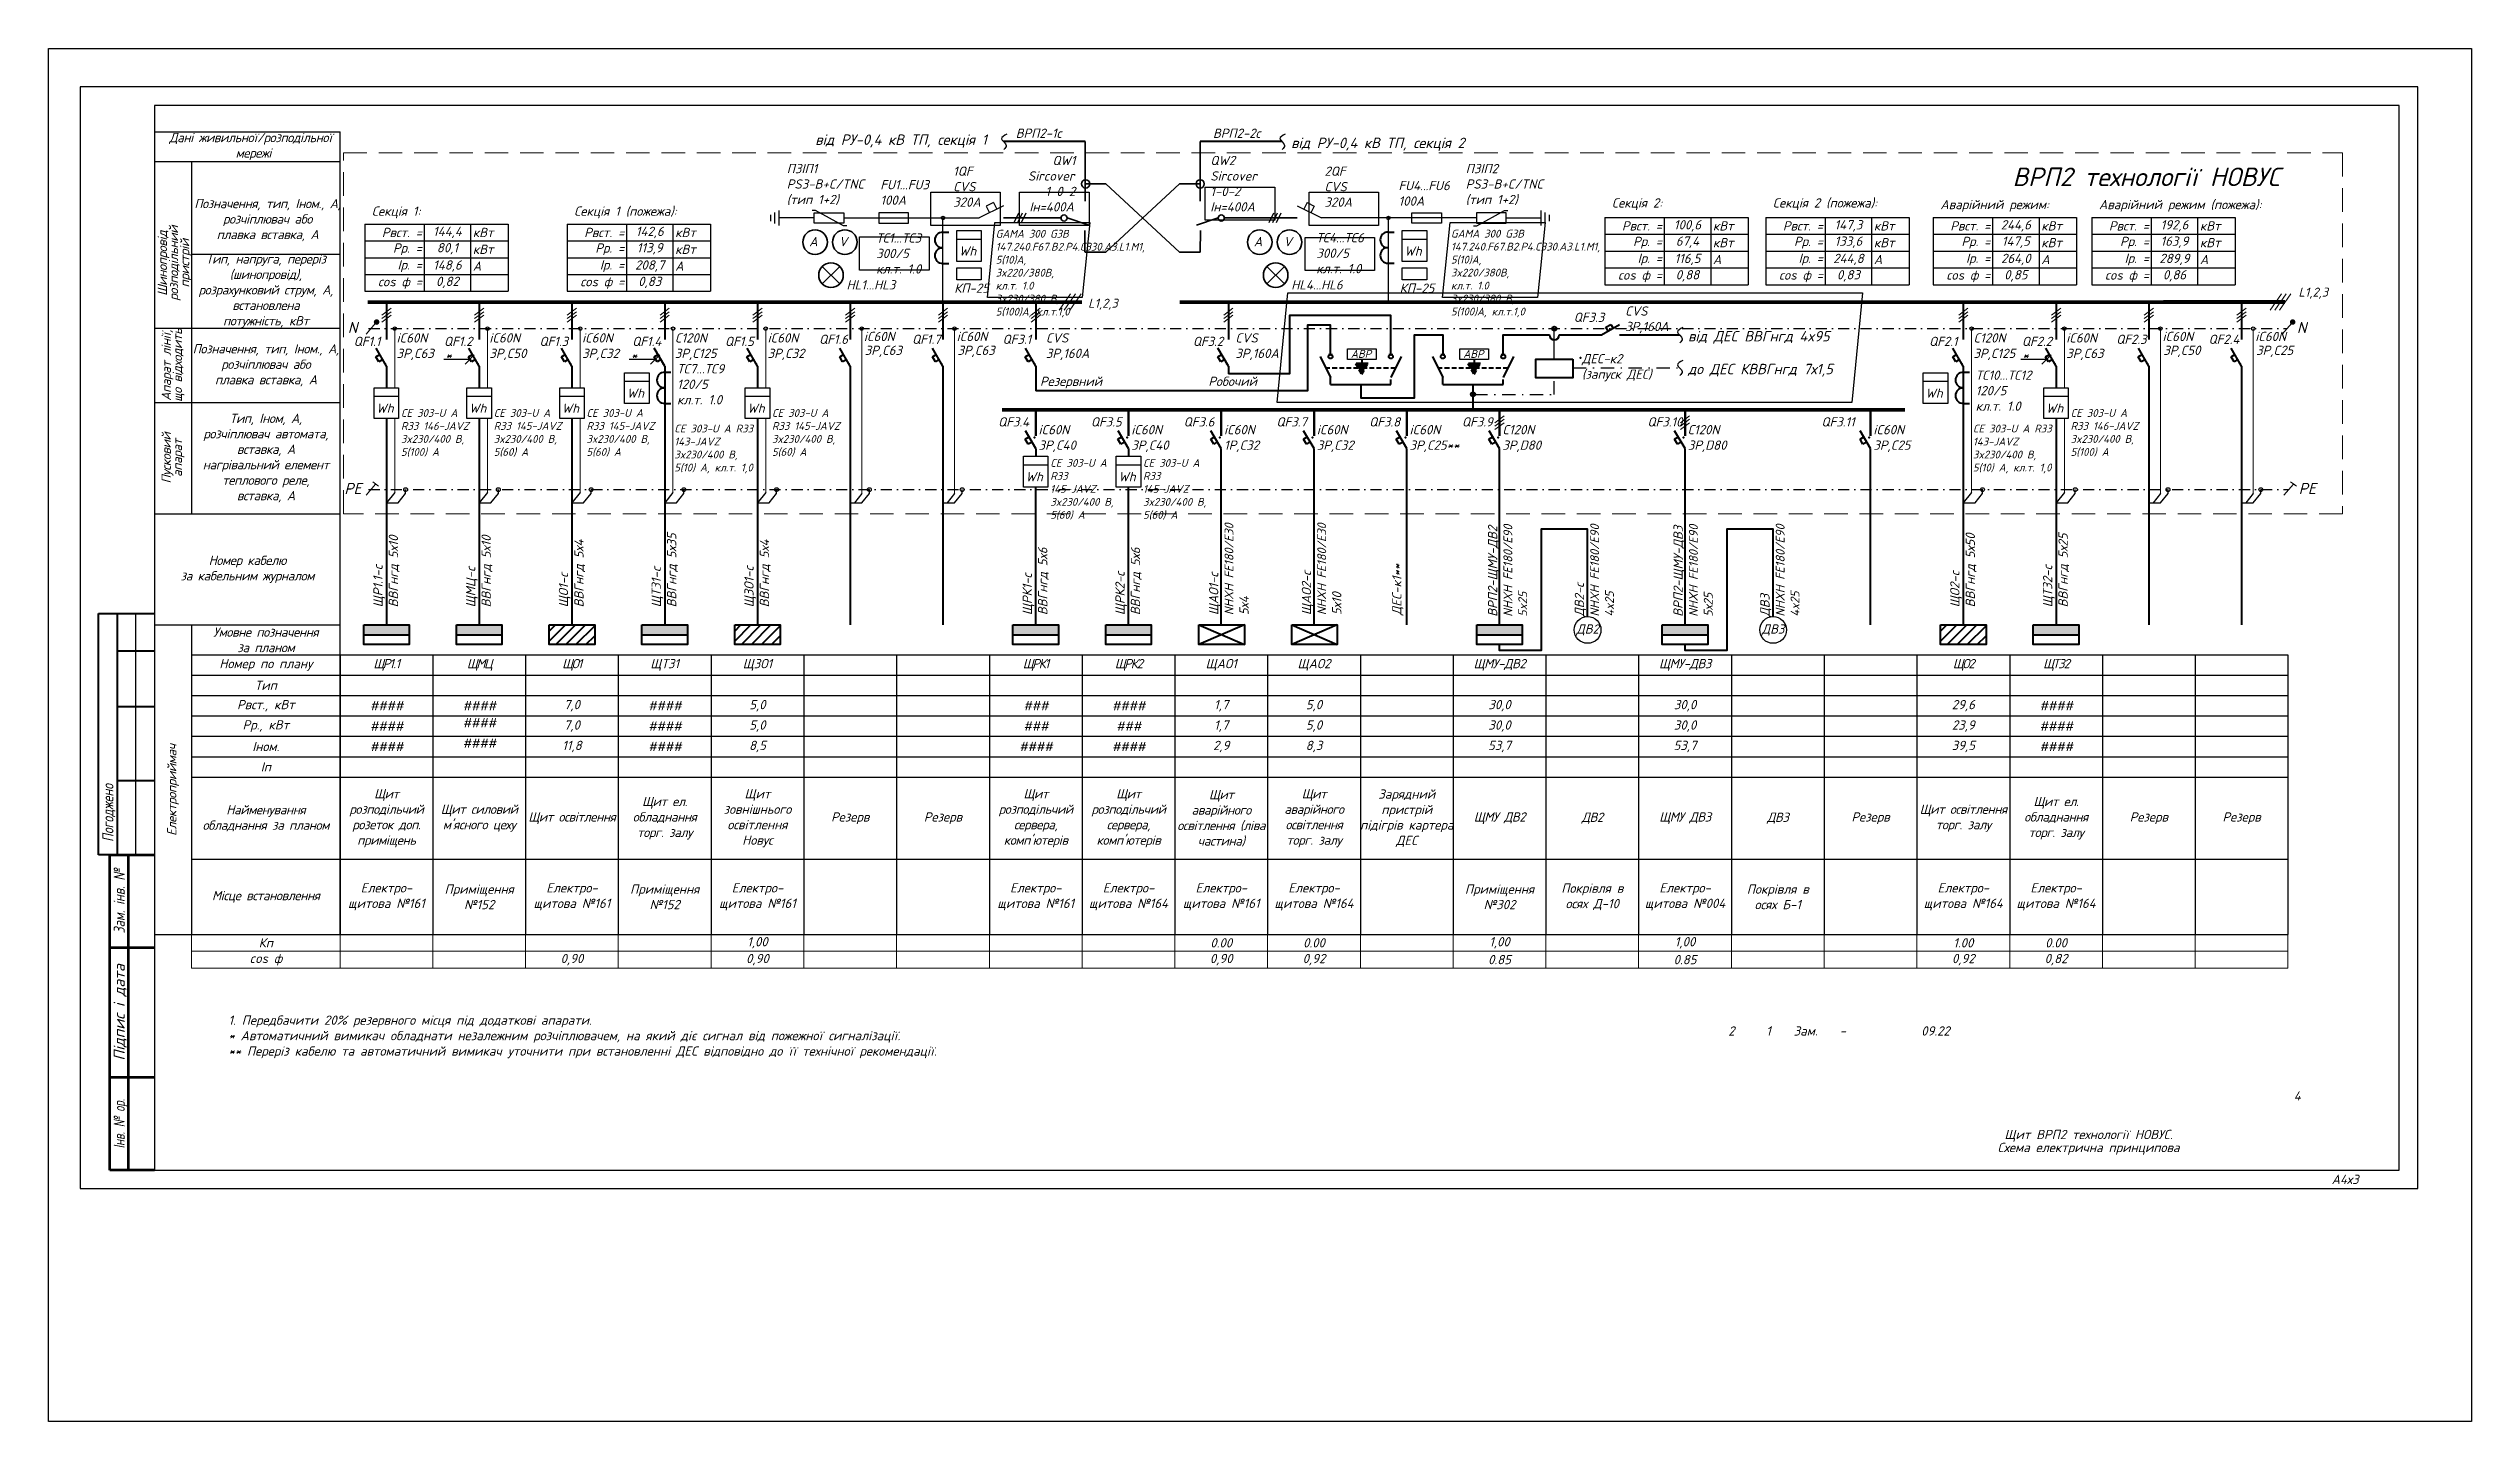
# Model space of a CAD drawing. Header units: millimetres. Extents: x -122434 to 1506205, y -201405 to 386015.
# Drawn here: x 444 to 65749, y 194423 to 231436 of the extents above; entities that cross this region are included whole.
import ezdxf
from ezdxf.enums import TextEntityAlignment as Align

# ---------------------------------------------------------------- set-up
doc = ezdxf.new("R2010")
doc.units = ezdxf.units.MM
for name, pattern in [('DASHDOT', [25, 12, -6, 1, -6]), ('DASHDOTX2', [2, 1, -0.5, 0, -0.5]), ('DASHED', [9.525, 6.35, -3.175])]:
    doc.linetypes.add(name, pattern=pattern)
doc.layers.get('Defpoints').update_dxf_attribs({"color": 4})
for name, color, linetype in [('Cхема', 7, 'Continuous'), ('E_Зміни', 7, 'Continuous'), ('SO', 7, 'Continuous'), ('Схема', 7, 'Continuous')]:
    doc.layers.add(name, color=color, linetype=linetype)
doc.layers.add('Маркування електро ліній', color=7, linetype='Continuous', lineweight=18)
doc.layers.add('Рамка внешняя', color=4, linetype='Continuous', lineweight=30, plot=False)
doc.styles.add('GOST 2.304', font='isocpeui.ttf')
doc.styles.add('ICO', font='isocpeui.ttf')
doc.styles.get("Standard").update_dxf_attribs({"font": 'arial.ttf'})
doc.styles.add('ГОСТ 2.304', font='isocpeui.ttf')
doc.styles.add('СГЕНЕРИР_СТИЛЬ_7', font='isocpeui.ttf')
doc.dimstyles.new('М150', dxfattribs={"dimscale": 1, "dimtxt": 2.5, "dimasz": 2.5, "dimexe": 0, "dimexo": 2.5, "dimgap": 1, "dimtad": 1, "dimlfac": 150, "dimtxsty": 'Standard', "dimblk": 'OBLIQUE', "dimcen": 2.5, "dimadec": 0, "dimazin": 0, "dimtfac": 1, "dimtmove": 0, "dimatfit": 3, "dimldrblk": 'OBLIQUE', "dimfxl": 1, "dimarcsym": 0})

msp = doc.modelspace()

# ---------------------------------------------------------------- texts
at = {"color": 0, "lineweight": 40}
for s, height, style, p in [('ВРП2-1с', 250, 'GOST 2.304', (26513, 229026)), ('ВРП2-2с', 250, 'GOST 2.304', (31829, 229026)), ('від РУ-0,4 кВ ТП, секція 1', 281.25, 'ГОСТ 2.304', (21109, 228837)), ('від РУ-0,4 кВ ТП, секція 2', 281.25, 'ГОСТ 2.304', (33935, 228750)), ('ВРП2 технології НОВУС', 500, 'GOST 2.304', (53378, 227725, 0)), ('від ДЕС ВВГнгд 4x95 ', 281.25, 'ГОСТ 2.304', (44632, 223538)), ('до ДЕС КВВГнгд 7х1,5 ', 281.25, 'ГОСТ 2.304', (44632, 222654))]:
    msp.add_text(s, height=height, dxfattribs=dict(at, style=style)).set_placement(p)
at = {"color": 7, "lineweight": 40, "style": 'ГОСТ 2.304'}
for s, p in [('А', (20946, 226105, 0)), ('V', (21748, 226105, 0)), ('Wh', (24984, 225851)), ('А', (32931, 226105, 0)), ('V', (33733, 226105, 0)), ('Wh', (36989, 225851)), ('HL1...HL3', (21954, 224940, 0)), ('HL4...HL6', (33939, 224940, 0))]:
    msp.add_text(s, height=250, dxfattribs=at).set_placement(p)
at = {"lineweight": 9, "style": 'ICO'}
for s, height, p in [('L1,2,3', 243.1, (28464, 224448)), ('L1,2,3', 243.1, (61084, 224746)), ('N', 300, (61043, 223764)), ('PE', 300, (61092, 219426))]:
    msp.add_text(s, height=height, dxfattribs=at).set_placement(p)
at = {"color": 0, "lineweight": 9, "style": 'ICO'}
for s, p in [('N', (8512, 223764)), ('PE', (8419, 219426))]:
    msp.add_text(s, height=300, dxfattribs=at).set_placement(p)
at = {"lineweight": 40}
for s, style, p in [('QF3.3', 'GOST 2.304', (41551, 224065, 0)), ('QF1.1', 'GOST 2.304', (8670, 223415)), ('QF1.2', 'GOST 2.304', (11103, 223415)), ('QF1.3', 'GOST 2.304', (13676, 223415)), ('QF1.4', 'GOST 2.304', (16176, 223415)), ('QF1.5', 'GOST 2.304', (18676, 223415)), ('QF3.1', 'GOST 2.304', (26158, 223472)), ('QF3.2', 'GOST 2.304', (31286, 223415)), ('QF2.1', 'GOST 2.304', (51129, 223415)), ('QF2.2', 'GOST 2.304', (53629, 223415)), ('*', 'GOST 2.304', (11142, 223042, 0)), ('*', 'GOST 2.304', (16142, 223042, 0)), ('*', 'GOST 2.304', (53642, 223042, 0)), ('Wh', 'ГОСТ 2.304', (16031, 222020)), ('Wh', 'ГОСТ 2.304', (51031, 222020)), ('Wh', 'ГОСТ 2.304', (9280, 221614)), ('Wh', 'ГОСТ 2.304', (11780, 221614)), ('Wh', 'ГОСТ 2.304', (14280, 221614)), ('Wh', 'ГОСТ 2.304', (19280, 221614)), ('QF3.4', 'GOST 2.304', (26038, 221245)), ('QF3.5', 'GOST 2.304', (28538, 221245)), ('QF3.6', 'GOST 2.304', (31038, 221245)), ('QF3.7', 'GOST 2.304', (33538, 221245)), ('QF3.8', 'GOST 2.304', (36038, 221245)), ('QF3.9', 'GOST 2.304', (38538, 221245)), ('QF3.10', 'GOST 2.304', (43538, 221245)), ('QF3.11', 'GOST 2.304', (48228, 221245)), ('Wh', 'ГОСТ 2.304', (54280, 221614)), ('Wh', 'ГОСТ 2.304', (26780, 219768)), ('Wh', 'ГОСТ 2.304', (29280, 219768))]:
    msp.add_text(s, height=250, dxfattribs=dict(at, style=style)).set_placement(p)
at = {"color": 7, "linetype": 'Continuous', "char_height": 250, "style": 'ГОСТ 2.304'}
for s, insert, width, attachment_point in [('{\\T0.95;Дані живильної/розподільної\\P мережі}', (5892, 228792), 5000, 5), ('{\\C256;ПЗІП1\\PPS3-B+C/TNC\\P(тип 1+2)}', (20341, 227769), 4000, 4), ('{\\C256;1QF\\PCVS\\P320А}', (24825, 227711), 4000, 4), ('\\pxi7.2836;{\\C256;QW1\\P\\pi4.6392;Sircover\\P\\pi6.5216;1-0-2\\P\\pi4.7968;Iн=400А}', (25681, 227791, 0), 2434.76, 4), ('{\\C256;QW2\\PSircover\\P1-0-2\\PIн=400А}', (31757, 227791, 0), 1827.7, 4), ('{\\C256;2QF\\PCVS\\P320А}', (34833, 227711), 4000, 4), ('{\\C256;ПЗІП2\\PPS3-B+C/TNC\\P(тип 1+2)}', (38640, 227769), 4000, 4), ('{\\T0.95;Позначення, тип, Iном., А, розчіплювач або \\Pплавка вставка, А}', (6347, 226810), 4089.88, 5), ('{\\C256;FU1...FU3\\P100А }', (22864, 227555), 1387.26, 4), ('{\\C256;FU4...FU6\\P100А }', (36829, 227531), 1387.26, 4), ('{\\T0.95;Тип, напруга, переріз (шинопровід), розрахунковий струм, А, встановлена \\Pпотужність, кВт}', (6302, 224895), 4000, 5), ('{\\T0.95;Позначення, тип, Iном., А, розчіплювач або \\Pплавка вставка, А}', (6302, 222895), 4000, 5), ('{\\T0.95;Тип, Iном, А,\\Pрозчіплювач автомата,\\Pвставка, А\\Pнагрівальний елемент теплового реле,\\Pвставка, А}', (6302, 220395), 4000, 5), ('{\\T0.95;Номер кабелю \\Pза кабельним журналом}', (5802, 217395), 5000, 5), ('{\\T0.95;Умовне позначення \\Pза планом}', (6302, 215495), 4000, 5)]:
    msp.add_mtext(s, dxfattribs=dict(at, insert=insert, width=width, attachment_point=attachment_point))
at = {"ltscale": 100, "attachment_point": 1}
for s, width, insert, char_height, style in [('Секція 2:', 4941.25, (42582, 227398), 250, 'ГОСТ 2.304'), ('Секція 2 (пожежа):', 4941.25, (46920, 227398), 250, 'ГОСТ 2.304'), ('Аварійний режим:', 4941.25, (51433, 227354), 250, 'ГОСТ 2.304'), ('Аварійний режим (пожежа):', 4941.25, (55707, 227354), 250, 'ГОСТ 2.304'), ('Секція 1:', 4941.25, (9160, 227176), 250, 'ГОСТ 2.304'), ('Секція 1 (пожежа):', 4941.25, (14613, 227176), 250, 'ГОСТ 2.304'), ('ТС1...ТС3\\P300/5 \\Pкл.т. 1.0', 1652.14, (22752, 226452), 250, 'ГОСТ 2.304'), ('{\\C7;GAMA 300 G3B 147.240.F67.B2.P4.C330.A3.L1.M1, 5(10)А, 3x220/380В, кл.т. 1.0\\P3x230/380 В, 5(100)А, кл.т.1,0}', 2227.75, (25973, 226547, 0), 210, 'GOST 2.304'), ('ТС4...ТС6\\P300/5 \\Pкл.т. 1.0', 1652.14, (34614, 226459), 250, 'ГОСТ 2.304'), ('{\\C7;GAMA 300 G3B 147.240.F67.B2.P4.C330.A3.L1.M1, 5(10)А, 3x220/380В, кл.т. 1.0\\P3x230/380 В, 5(100)А, кл.т.1,0}', 2227.75, (38243, 226549, 0), 210, 'GOST 2.304'), ('КП-25', 1652.14, (24855, 225100), 250, 'ГОСТ 2.304'), ('КП-25', 1652.14, (36860, 225100), 250, 'ГОСТ 2.304'), ('ТС7...ТС9\\P120/5 \\Pкл.т. 1.0', 1652.14, (17385, 222926, 0), 250, 'ГОСТ 2.304'), ('ТС10...ТС12\\P120/5 \\Pкл.т. 1.0', 1652.14, (52385, 222754, 0), 250, 'ГОСТ 2.304'), ('{\\C7;CE 303-U A R33 146-JAVZ\\P3x230/400 В, 5(100) А}', 1925.02, (9944, 221715, 0), 210, 'GOST 2.304'), ('{\\C7;CE 303-U A R33 145-JAVZ\\P3x230/400 В, 5(60) А}', 1925.02, (12444, 221715, 0), 210, 'GOST 2.304'), ('{\\C7;CE 303-U A R33 145-JAVZ\\P3x230/400 В, 5(60) А}', 1925.02, (14944, 221715, 0), 210, 'GOST 2.304'), ('{\\C7;CE 303-U A R33 145-JAVZ\\P3x230/400 В, 5(60) А}', 1925.02, (19944, 221715, 0), 210, 'GOST 2.304'), ('{\\C7;CE 303-U A R33 146-JAVZ\\P3x230/400 В, 5(100) А}', 1925.02, (54944, 221715, 0), 210, 'GOST 2.304'), ('{\\C7;CE 303-U A R33 143-JAVZ\\P3x230/400 В, 5(10) А, кл.т. 1,0}', 2227.75, (17311, 221294), 210, 'GOST 2.304'), ('{\\C7;CE 303-U A R33 143-JAVZ\\P3x230/400 В, 5(10) А, кл.т. 1,0}', 2227.75, (52311, 221294), 210, 'GOST 2.304'), ('{\\C7;CE 303-U A R33 145-JAVZ\\P3x230/400 В, 5(60) А}', 1787.23, (27444, 220368, 0), 210, 'GOST 2.304'), ('{\\C7;CE 303-U A R33 145-JAVZ\\P3x230/400 В, 5(60) А}', 1787.23, (29944, 220368, 0), 210, 'GOST 2.304')]:
    msp.add_mtext_dynamic_manual_height_columns(s, width=width, gutter_width=1250, heights=[0], dxfattribs=dict(at, insert=insert, char_height=char_height, style=style))
at = {"color": 7, "linetype": 'Continuous', "char_height": 250, "attachment_point": 5, "rotation": 90, "line_spacing_factor": 0.72, "style": 'ГОСТ 2.304'}
for s, insert, width in [('{\\T0.95;Шинопровід\\Pрозподільний \\Pпристрій}', (3847, 225645), 3500), ('{\\T0.95;Апарат лінії, що відходить}', (3802, 222895), 2000), ('{\\T0.95;Пусковий \\Pапарат}', (3802, 220395), 3000), ('{\\T0.95;Електроприймач}', (3802, 211445), 8900)]:
    msp.add_mtext(s, dxfattribs=dict(at, insert=insert, width=width))
at = {"lineweight": 15, "char_height": 250, "attachment_point": 1, "style": 'ГОСТ 2.304'}
for s, insert, width in [('{\\C7;CVS\\P3P,160A}', (42937, 224483, 0), 1265.99), ('{\\C7;iC60N\\P3P,C63}', (9826, 223759, 0), 1265.99), ('{\\C7;iC60N\\P3P,C50}', (12326, 223759, 0), 1265.99), ('{\\C7;iC60N\\P3P,C32}', (14826, 223759, 0), 1265.99), ('{\\C7;C120N\\P3P,C125}', (17326, 223759, 0), 1265.99), ('{\\C7;iC60N\\P3P,C32}', (19826, 223759, 0), 1265.99), ('{\\C7;CVS\\P3P,160A}', (27326, 223759, 0), 1265.99), ('{\\C7;CVS\\P3P,160A}', (32433, 223759, 0), 1265.99), ('{\\C7;C120N\\P3P,C125}', (52326, 223759, 0), 1265.99), ('{\\C7;iC60N\\P3P,C63}', (54826, 223759, 0), 1265.99), ('{\\C7;Резервний}', (27167, 222589), 1265.99), ('{\\C7;Робочий}', (31704, 222589), 1819.58), ('{\\C7;iC60N\\P3P,C40}', (27128, 221285, 0), 1265.99), ('{\\C7;iC60N\\P3P,C40}', (29628, 221285, 0), 1265.99), ('{\\C7;iC60N\\P1P,C32}', (32128, 221285, 0), 1265.99), ('{\\C7;iC60N\\P3P,C32}', (34628, 221285, 0), 1265.99), ('{\\C7;iC60N\\P3P,C25**}', (37128, 221285, 0), 1265.99), ('{\\C256;C120N\\P3P,D80}', (39628, 221285, 0), 1265.99), ('{\\C256;С120N\\P3P,D80}', (44628, 221285, 0), 1265.99), ('{\\C7;iC60N\\P3P,C25}', (49628, 221285, 0), 1265.99), ('{\\C7;1. Передбачити 20% резервного місця під додаткові апарати.\\P* }Автоматичний вимикач обладнати незалежним розчіплювачем, на який діє сигнал від пожежної сигналізації.\\P** Переріз кабелю та автоматичний вимикач уточнити при встановленні ДЕС відповідно до її технічної рекомендації.', (5294, 205368, 0), 20162.05)]:
    msp.add_mtext(s, dxfattribs=dict(at, insert=insert, width=width))
at = {"linetype": 'Continuous', "insert": (41773, 222830), "char_height": 250, "width": 4000, "attachment_point": 4, "style": 'ГОСТ 2.304'}
msp.add_mtext('\\pxt12;ДЕС-к2\\P(запуск ДЕС)', dxfattribs=at)
at = {"linetype": 'Continuous', "char_height": 250, "width": 4000, "attachment_point": 4, "rotation": 90, "style": 'ГОСТ 2.304'}
for s, insert in [('{\\C256;ЩР1.1-c\\P\\pt3000;ВВГнгд 5х10}', (9552, 216370)), ('ЩМЦ-c\\P\\pt3000;ВВГнгд 5х10', (12052, 216370)), ('ЩО1-c\\P\\pt3000;ВВГнгд 5х4', (14552, 216370)), ('ЩТЗ1-c\\P\\pt3000;ВВГнгд 5х35', (17052, 216370)), ('ЩЗО1-c\\P\\pt3000;ВВГнгд 5х4', (19552, 216370)), ('ЩАО1-с\\P{\\H0.95833x;NHXH FE180/E30\\P\\pt3000;\\H1.0435x;5х4}', (32257, 216160)), ('ЩАО2-с\\P{\\H0.95833x;NHXH FE180/E30\\P\\pxt12;\\H1.0435x;5х10}', (34757, 216160)), ('ЩО2-c\\P\\pxt12;ВВГнгд 5х50', (52052, 216370)), ('ЩТЗ2-c\\P\\pxt12;ВВГнгд 5х25', (54552, 216370)), ('{\\C256;ЩРК1-с\\P\\pt3000;ВВГнгд 5х6}', (27052, 216160)), ('{\\C256;ЩРК2-с\\P\\pt3000;ВВГнгд 5х6}', (29552, 216160)), ('\\pxt12;ДЕС-к1**', (36810, 216160))]:
    msp.add_mtext(s, dxfattribs=dict(at, insert=insert))
at = {"color": 7, "linetype": 'Continuous', "char_height": 250, "width": 4000, "attachment_point": 4, "rotation": 90, "style": 'ГОСТ 2.304'}
for s, insert in [('{\\C256;ВРП2-ЩМУ-ДВ2\\P\\H0.95833x;NHXH FE180/E90\\P5x25}', (39769, 216116)), ('{\\C256;ДВ2-с\\P\\H0.95833x;NHXH FE180/E90\\P4x25}', (42108, 216121)), ('{\\C256;ВРП2-ЩМУ-ДВ3\\P\\H0.95833x;NHXH FE180/E90\\P5х25}', (44769, 216116)), ('{\\C256;ДВ3 \\P\\H0.95833x;NHXH FE180/E90\\P4x25}', (47108, 216121))]:
    msp.add_mtext(s, dxfattribs=dict(at, insert=insert))
at = {"linetype": 'Continuous', "lineweight": 25, "char_height": 250, "attachment_point": 5, "line_spacing_factor": 0.84, "style": 'GOST 2.304'}
for s, insert, width in [('{\\C7;ДВ2}', (41926, 215761), 1500), ('{\\C7;ДВ3}', (46926, 215761), 1500), ('{\\C7;4}', (61052, 203202), 1500), ('\\pi250;Щит ВРП2 технології НОВУС. \\PСхема електрична принципова', (55302, 201952), 7000)]:
    msp.add_mtext(s, dxfattribs=dict(at, insert=insert, width=width))
at = {"layer": 'E_Зміни', "linetype": 'Continuous', "lineweight": 25, "char_height": 250, "width": 1000, "attachment_point": 5, "line_spacing_factor": 0.84, "style": 'GOST 2.304'}
for s, insert in [('{\\C7;2}', (45802, 204952)), ('{\\C7;1}', (46802, 204952)), ('{\\C7;Зам.}', (47802, 204952)), ('{\\C7;09.22}', (51302, 204952)), ('{\\C7;-}', (48802, 204952))]:
    msp.add_mtext(s, dxfattribs=dict(at, insert=insert))
at = {"layer": 'Схема', "linetype": 'DASHED', "lineweight": 40, "ltscale": 20, "style": 'ГОСТ 2.304'}
for p in [(35546, 223095), (38573, 223095)]:
    msp.add_text('АВР', height=213.8, dxfattribs=at).set_placement(p)

# ---------------------------------------------------------------- blocks, each defined once
blk = doc.blocks.new('*T222')
at = {"color": 0, "lineweight": -2, "transparency": 16777216}
for p, q in [((0, 0), (4000, 0)), ((0, 0), (0, -7540)), ((4000, 0), (4000, -7540)), ((6500, 0), (6500, -7540)), ((9000, 0), (9000, -7540)), ((11500, 0), (11500, -7540)), ((14000, 0), (14000, -3300)), ((16500, 0), (16500, -3300)), ((19000, 0), (19000, -7540)), ((21500, 0), (21500, -7540)), ((34000, 0), (34000, -5515)), ((36500, 0), (36500, -2200)), ((39000, 0), (39000, -1100)), ((41500, 0), (41500, -2200)), ((44000, 0), (44000, -1100)), ((46500, 0), (46500, -7540)), ((51500, 0), (51500, -3300)), ((54000, 0), (54000, -7540)), ((56500, 0), (56500, -7540)), ((0, -550), (56500, -550)), ((24000, -550), (24000, -3300)), ((26500, -550), (26500, -3300)), ((29000, -550), (29000, -7540)), ((31500, -550), (31500, -7540)), ((49000, -550), (49000, -3300)), ((0, -1100), (14000, -1100)), ((16500, -1100), (19000, -1100)), ((21500, -1100), (56500, -1100)), ((0, -1650), (56500, -1650)), ((39000, -1650), (39000, -7540)), ((44000, -1650), (44000, -3300)), ((0, -2200), (34000, -2200)), ((36500, -2200), (39000, -2200)), ((41500, -2200), (56500, -2200)), ((0, -2750), (56500, -2750)), ((36500, -2750), (36500, -7540)), ((41500, -2750), (41500, -7540)), ((0, -3300), (14000, -3300)), ((16500, -3300), (56500, -3300)), ((0, -5515), (11500, -5515)), ((14000, -5515), (24000, -5515)), ((14000, -5515), (14000, -7540)), ((16500, -5515), (16500, -7540)), ((24000, -5515), (24000, -7540)), ((26500, -5515), (29000, -5515)), ((26500, -5515), (26500, -7540)), ((31500, -5515), (49000, -5515)), ((44000, -5515), (44000, -7540)), ((49000, -5515), (49000, -7540)), ((51500, -5515), (56500, -5515)), ((51500, -5515), (51500, -7540)), ((0, -7540), (56500, -7540))]:
    blk.add_line(p, q, dxfattribs=at)
at = {"color": 0, "linetype": 'ByBlock', "lineweight": -2, "transparency": 16777216}
for p, q in [((4000, 0), (56500, 0)), ((24000, 0), (24000, -550)), ((26500, 0), (26500, -550)), ((29000, 0), (29000, -550)), ((31500, 0), (31500, -550)), ((49000, 0), (49000, -550)), ((14000, -1100), (16500, -1100)), ((19000, -1100), (21500, -1100)), ((39000, -1100), (39000, -1650)), ((44000, -1100), (44000, -1650)), ((34000, -2200), (36500, -2200)), ((36500, -2200), (36500, -2750)), ((39000, -2200), (41500, -2200)), ((41500, -2200), (41500, -2750)), ((14000, -3300), (16500, -3300)), ((14000, -3300), (14000, -5515)), ((16500, -3300), (16500, -5515)), ((24000, -3300), (24000, -5515)), ((26500, -3300), (26500, -5515)), ((44000, -3300), (44000, -5515)), ((49000, -3300), (49000, -5515)), ((51500, -3300), (51500, -5515)), ((11500, -5515), (14000, -5515)), ((24000, -5515), (26500, -5515)), ((29000, -5515), (31500, -5515)), ((34000, -5515), (34000, -7540)), ((49000, -5515), (51500, -5515))]:
    blk.add_line(p, q, dxfattribs=at)
at = {"layer": 'Defpoints', "color": 8, "linetype": 'ByBlock', "lineweight": 0, "transparency": 16777216}
for p, q in [((0, -7540), (0, -8447)), ((4000, -7540), (4000, -8447)), ((6500, -7540), (6500, -8447)), ((9000, -7540), (9000, -8447)), ((11500, -7540), (11500, -8447)), ((14000, -7540), (14000, -8447)), ((16500, -7540), (16500, -8447)), ((19000, -7540), (19000, -8447)), ((21500, -7540), (21500, -8447)), ((24000, -7540), (24000, -8447)), ((26500, -7540), (26500, -8447)), ((29000, -7540), (29000, -8447)), ((31500, -7540), (31500, -8447)), ((34000, -7540), (34000, -8447)), ((36500, -7540), (36500, -8447)), ((39000, -7540), (39000, -8447)), ((41500, -7540), (41500, -8447)), ((44000, -7540), (44000, -8447)), ((46500, -7540), (46500, -8447)), ((49000, -7540), (49000, -8447)), ((51500, -7540), (51500, -8447)), ((54000, -7540), (54000, -8447)), ((56500, -7540), (56500, -8447)), ((0, -7994), (56500, -7994)), ((0, -8447), (56500, -8447))]:
    blk.add_line(p, q, dxfattribs=at)
at = {"color": 0, "transparency": 16777216, "char_height": 250, "style": 'ГОСТ 2.304'}
for s, insert, width, attachment_point in [('Номер по плану', (2000, -275), 3880, 5), ('{\\T0.85;\\C7;ЩР1.1}', (5250, -275), 2380, 5), ('{\\T0.85;\\C7;ЩМЦ}', (7750, -275), 2380, 5), ('{\\T0.85;\\C7;ЩО1}', (10250, -275), 2380, 5), ('ЩТЗ1', (12750, -275), 2380, 5), ('ЩЗО1', (15250, -275), 2380, 5), ('{\\T0.85;\\C7;ЩРК1}', (22750, -275), 2380, 5), ('{\\T0.85;\\C7;ЩРК2}', (25250, -275), 2380, 5), ('ЩАО1', (27750, -275), 2380, 5), ('ЩАО2', (30250, -275), 2380, 5), ('{\\T0.95;ЩМУ-ДВ2}', (35250, -275), 2380, 5), ('{\\T0.95;ЩМУ-ДВ3}', (40250, -275), 2380, 5), ('{\\T0.85;\\C7;ЩО2}', (47750, -275), 2380, 5), ('{\\T0.85;\\C7;ЩТЗ2}', (50250, -275), 2380, 5), ('Рвст., кВт', (2000, -1375), 3880, 5), ('Тип', (2000, -825), 3880, 5), ('####', (5250, -1375), 2380, 5), ('####', (7750, -1375), 2380, 5), ('7,0', (10250, -1375), 2380, 5), ('####', (12750, -1375), 2380, 5), ('5,0', (15250, -1375), 2380, 5), ('###', (22750, -1375), 2380, 5), ('####', (25250, -1375), 2380, 5), ('1,7', (27750, -1375), 2380, 5), ('5,0', (30250, -1375), 2380, 5), ('30,0', (35250, -1375), 2380, 5), ('30,0', (40250, -1375), 2380, 5), ('29,6', (47750, -1375), 2380, 5), ('####', (50250, -1375), 2380, 5), ('Рр., кВт', (2000, -1925), 3880, 5), ('####', (5250, -1925), 2380, 5), ('####', (7750, -1710), 2380, 2), ('7,0', (10250, -1925), 2380, 5), ('####', (12750, -1925), 2380, 5), ('5,0', (15250, -1925), 2380, 5), ('###', (22750, -1925), 2380, 5), ('###', (25250, -1925), 2380, 5), ('1,7', (27750, -1925), 2380, 5), ('5,0', (30250, -1925), 2380, 5), ('30,0', (35250, -1925), 2380, 5), ('30,0', (40250, -1925), 2380, 5), ('23,9', (47750, -1925), 2380, 5), ('####', (50250, -1925), 2380, 5), ('Іном.', (2000, -2475), 3880, 5), ('####', (5250, -2475), 2380, 5), ('####', (7750, -2260), 2380, 2), ('11,8', (10250, -2475), 2380, 5), ('####', (12750, -2475), 2380, 5), ('8,5', (15250, -2475), 2380, 5), ('####', (22750, -2475), 2380, 5), ('####', (25250, -2475), 2380, 5), ('2,9', (27750, -2475), 2380, 5), ('8,3', (30250, -2475), 2380, 5), ('53,7', (35250, -2475), 2380, 5), ('53,7', (40250, -2475), 2380, 5), ('39,5', (47750, -2475), 2380, 5), ('####', (50250, -2475), 2380, 5), ('Іп', (2000, -3025), 3880, 5), ('{\\T0.95;Щит розподільчий розеток доп. приміщень}', (5250, -4408), 2380, 5), ('{\\T0.95;Щит ел. обладнання торг. залу}', (12750, -4408), 2380, 5), ('Щит зовнішнього освітлення Новус', (15250, -4408), 2380, 5), ("{\\T0.95;Щит розподільчий сервера, комп'ютерів}", (22750, -4408), 2380, 5), ("{\\T0.95;Щит розподільчий сервера, комп'ютерів}", (25250, -4408), 2380, 5), ('{\\T0.95;Щит аварійного освітлення (ліва частина)}', (27750, -4408), 2380, 5), ('{\\T0.95;Щит аварійного освітлення торг. залу}', (30250, -4408), 2380, 5), ('{\\C7;Зарядний пристрій\\Pпідігрів картера\\PДЕС}', (32750, -4408), 2380, 5), ('{\\T0.95;Щит ел. обладнання торг. залу}', (50250, -4408), 2380, 5), ('{\\T0.95;\\C7;Найменування обладнання за планом}', (2000, -4408), 3880, 5), ("{\\T0.95;Щит силовий м'ясного цеху}", (7750, -4408), 2380, 5), ('{\\T0.95;Щит освітлення}', (10250, -4408), 2380, 5), ('Резерв', (17750, -4408), 2380, 5), ('Резерв', (20250, -4408), 2380, 5), ('{\\T0.95;ЩМУ ДВ2}', (35250, -4408), 2380, 5), ('{\\T0.95;ДВ2}', (37750, -4408), 2380, 5), ('{\\T0.95;ЩМУ ДВ3}', (40250, -4408), 2380, 5), ('{\\T0.95;ДВ3}', (42750, -4408), 2380, 5), ('Резерв', (45250, -4408), 2380, 5), ('{\\T0.95;Щит освітлення торг. залу}', (47750, -4408), 2380, 5), ('Резерв', (52750, -4408), 2380, 5), ('Резерв', (55250, -4408), 2380, 5), ('{\\T0.95;\\C7;Місце встановлення}', (2000, -6528), 3880, 5), ('Електро- щитова №161', (5250, -6528), 2380, 5), ('Приміщення №152', (7750, -6528), 2380, 5), ('Електро- щитова №161', (10250, -6528), 2380, 5), ('Приміщення №152', (12750, -6528), 2380, 5), ('Електро- щитова №161', (15250, -6528), 2380, 5), ('Електро- щитова №161', (22750, -6528), 2380, 5), ('Електро- щитова №164', (25250, -6528), 2380, 5), ('Електро- щитова №161', (27750, -6528), 2380, 5), ('Електро- щитова №164', (30250, -6528), 2380, 5), ('Приміщення №302', (35250, -6528), 2380, 5), ('Покрівля в осях Д-10', (37750, -6528), 2380, 5), ('Електро- щитова №004', (40250, -6528), 2380, 5), ('Покрівля в осях Б-1', (42750, -6528), 2380, 5), ('Електро- щитова №164', (47750, -6528), 2380, 5), ('Електро- щитова №164', (50250, -6528), 2380, 5)]:
    blk.add_mtext(s, dxfattribs=dict(at, insert=insert, width=width, attachment_point=attachment_point))
at = {"color": 7, "true_color": 0xffffff, "transparency": 16777216, "char_height": 250, "attachment_point": 5, "style": 'ГОСТ 2.304'}
for s, insert, width in [('Кп', (2000, -7767), 3880), ('1,00', (15250, -7767), 2380), ('0.00', (27750, -7767), 2380), ('0.00', (30250, -7767), 2380), ('1,00', (35250, -7767), 2380), ('1,00', (40250, -7767), 2380), ('1.00', (47750, -7767), 2380), ('0.00', (50250, -7767), 2380), ('cos ф', (2000, -8220), 3880), ('0,90', (10250, -8220), 2380), ('0,90', (15250, -8220), 2380), ('0,90', (27750, -8220), 2380), ('0,92', (30250, -8220), 2380), ('0.85', (35250, -8220), 2380), ('0.85', (40250, -8220), 2380), ('0,92', (47750, -8220), 2380), ('0,82', (50250, -8220), 2380)]:
    blk.add_mtext(s, dxfattribs=dict(at, insert=insert, width=width))
blk = doc.blocks.new('_Oblique')
at = {"color": 0, "linetype": 'ByBlock', "lineweight": -2}
blk.add_line((-0.5, -0.5), (0.5, 0.5), dxfattribs=at)
blk = doc.blocks.new('*U160')
at = {"color": 0, "lineweight": 40}
for p, q in [((0, 0), (0, -1005)), ((0, -1720), (-280, -1240)), ((-284, -1468), (-180, -1408)), ((-204, -1607), (-284, -1468)), ((-100, -1547), (-204, -1607))]:
    blk.add_line(p, q, dxfattribs=at)
at = {"color": 0, "lineweight": 13}
for p, q in [((-124, -348), (124, -163)), ((-124, -441), (124, -256)), ((-124, -533), (124, -348))]:
    blk.add_line(p, q, dxfattribs=at)
at = {"color": 0, "lineweight": 9}
for p, q in [((311, -711), (311, -1240)), ((311, -1240), (311, -1720)), ((311, -2461), (311, -1720)), ((311, -2941), (311, -2461)), ((311, -5151), (311, -2941))]:
    blk.add_line(p, q, dxfattribs=at)
at = {"lineweight": 40}
for p, q in [((0, -1720), (0, -2226)), ((0, -2226), (0, -2941)), ((0, -2941), (0, -4529))]:
    blk.add_line(p, q, dxfattribs=at)
at = {"color": 0}
blk.add_circle((311, -711), 46.3, dxfattribs=at)
at = {"color": 0, "lineweight": 40}
blk.add_point((-37, -1659), dxfattribs=at)
at = {"style": 'ГОСТ 2.304'}
blk.add_attdef('QF', text='', height=250, dxfattribs=at).set_placement((-61, -997), align=Align.MIDDLE_RIGHT)
at = {"lineweight": 50, "style": 'ГОСТ 2.304'}
for tag, p in [('CURRENT', (391, -1419)), ('ТYPE', (369, -1046))]:
    blk.add_attdef(tag, p, '', height=250, dxfattribs=at)
blk = doc.blocks.new('Рамка А4х3')
at = {"lineweight": 40}
for p, q in [((4.94, 90), (4.94, 155)), ((4.94, 155), (19.94, 155)), ((9.94, 155), (9.94, 90)), ((9.94, 145), (19.94, 145)), ((9.94, 130), (19.94, 130)), ((9.94, 110), (19.94, 110)), ((19.94, 90), (4.94, 90))]:
    blk.add_line(p, q, dxfattribs=at)
at = {"lineweight": 25}
blk.add_line((14.94, 90), (14.94, 155), dxfattribs=at)
at = {"linetype": 'Continuous', "lineweight": 60}
for p, q in [((8, 5), (8, 90)), ((8, 90), (20, 90)), ((8, 90), (20, 90)), ((13, 5), (13, 90)), ((8, 65), (20, 65)), ((8, 30), (20, 30)), ((20, 5), (8, 5))]:
    blk.add_line(p, q, dxfattribs=at)
at = {"lineweight": 30, "ltscale": 100}
blk.add_lwpolyline([(20, 5), (625, 5), (625, 292), (20, 292)], close=True, dxfattribs=at)
at = {"layer": 'Рамка внешняя', "ltscale": 100}
blk.add_lwpolyline([(0, 0), (630, 0), (630, 297), (0, 297)], close=True, dxfattribs=at)
at = {"linetype": 'Continuous', "lineweight": 25, "style": 'СГЕНЕРИР_СТИЛЬ_7'}
for s, width, p in [('Погоджено', 0.8, (7.44, 101.27)), ('Зам. інв. №', 0.8, (10.5, 77.5)), ('Інв. № ор.', 0.7, (10.5, 17.5))]:
    blk.add_text(s, height=3, rotation=90, dxfattribs=dict(at, width=width)).set_placement(p, align=Align.MIDDLE_CENTER)
blk.add_text('Підпис і дата', height=3, rotation=90, dxfattribs=at).set_placement((10.5, 47.5), align=Align.MIDDLE_CENTER)
at = {"layer": 'Схема', "linetype": 'Continuous', "style": 'ГОСТ 2.304'}
blk.add_text('А4х3', height=2.5, dxfattribs=at).set_placement((606.77, 1.24))
blk = doc.blocks.new('*T223')
at = {"color": 0, "lineweight": -2, "transparency": 16777216}
for p, q in [((0, 0), (3860, 0)), ((0, 0), (0, -1813)), ((1600, 0), (1600, -1360)), ((3860, 0), (3860, -1813)), ((0, -453), (3860, -453)), ((0, -907), (3860, -907)), ((2850, -907), (2850, -1813)), ((0, -1360), (1600, -1360)), ((0, -1813), (3860, -1813)), ((2850, -1360), (3860, -1360))]:
    blk.add_line(p, q, dxfattribs=at)
at = {"color": 0, "linetype": 'ByBlock', "lineweight": -2, "transparency": 16777216}
for p, q in [((2850, 0), (2850, -907)), ((1600, -1360), (2850, -1360)), ((1600, -1360), (1600, -1813))]:
    blk.add_line(p, q, dxfattribs=at)
at = {"color": 0, "transparency": 16777216, "char_height": 250, "style": 'ГОСТ 2.304'}
for s, insert, width, attachment_point in [('Рвст. =', (1540, -227), 1480, 6), ('Рр. =', (1540, -680), 1480, 6), ('244,6', (2225, -227), 1130, 5), ('147,5', (2225, -513), 1130, 2), ('кВт', (2910, -227), 890, 4), ('кВт', (2910, -680), 890, 4), ('Ір. =', (1540, -1133), 1480, 6), ('264,0', (2225, -1133), 1130, 5), ('А', (2910, -1133), 890, 4), ('сos ф =', (1540, -1587), 1480, 6), ('0,85', (2225, -1420), 1130, 2)]:
    blk.add_mtext(s, dxfattribs=dict(at, insert=insert, width=width, attachment_point=attachment_point))
blk = doc.blocks.new('*T224')
at = {"color": 0, "lineweight": -2, "transparency": 16777216}
for p, q in [((0, 0), (3860, 0)), ((0, 0), (0, -1813)), ((1600, 0), (1600, -1360)), ((3860, 0), (3860, -1813)), ((0, -453), (3860, -453)), ((0, -907), (3860, -907)), ((2850, -907), (2850, -1360)), ((0, -1360), (1600, -1360)), ((0, -1813), (3860, -1813)), ((2850, -1360), (3860, -1360))]:
    blk.add_line(p, q, dxfattribs=at)
at = {"color": 0, "linetype": 'ByBlock', "lineweight": -2, "transparency": 16777216}
for p, q in [((2850, 0), (2850, -907)), ((1600, -1360), (2850, -1360)), ((1600, -1360), (1600, -1813)), ((2850, -1360), (2850, -1813))]:
    blk.add_line(p, q, dxfattribs=at)
at = {"color": 0, "transparency": 16777216, "char_height": 250, "style": 'ГОСТ 2.304'}
for s, insert, width, attachment_point in [('Рвст. =', (1540, -227), 1480, 6), ('Рр. =', (1540, -680), 1480, 6), ('144,4', (2225, -227), 1130, 5), ('80,1', (2225, -513), 1130, 2), ('кВт', (2910, -227), 890, 4), ('кВт', (2910, -680), 890, 4), ('Ір. =', (1540, -1133), 1480, 6), ('148,6', (2225, -1133), 1130, 5), ('А', (2910, -1133), 890, 4), ('сos ф =', (1540, -1587), 1480, 6), ('0,82', (2225, -1420), 1130, 2)]:
    blk.add_mtext(s, dxfattribs=dict(at, insert=insert, width=width, attachment_point=attachment_point))
blk = doc.blocks.new('*T225')
at = {"color": 0, "lineweight": -2, "transparency": 16777216}
for p, q in [((0, 0), (3860, 0)), ((0, 0), (0, -1813)), ((1600, 0), (1600, -1360)), ((3860, 0), (3860, -1813)), ((0, -453), (3860, -453)), ((0, -907), (3860, -907)), ((2850, -907), (2850, -1813)), ((0, -1360), (1600, -1360)), ((0, -1813), (3860, -1813)), ((2850, -1360), (3860, -1360))]:
    blk.add_line(p, q, dxfattribs=at)
at = {"color": 0, "linetype": 'ByBlock', "lineweight": -2, "transparency": 16777216}
for p, q in [((2850, 0), (2850, -907)), ((1600, -1360), (2850, -1360)), ((1600, -1360), (1600, -1813))]:
    blk.add_line(p, q, dxfattribs=at)
at = {"color": 0, "transparency": 16777216, "char_height": 250, "style": 'ГОСТ 2.304'}
for s, insert, width, attachment_point in [('Рвст. =', (1540, -227), 1480, 6), ('Рр. =', (1540, -680), 1480, 6), ('100,6', (2225, -227), 1130, 5), ('67,4', (2225, -513), 1130, 2), ('кВт', (2910, -227), 890, 4), ('кВт', (2910, -680), 890, 4), ('Ір. =', (1540, -1133), 1480, 6), ('116,5', (2225, -1133), 1130, 5), ('А', (2910, -1133), 890, 4), ('сos ф =', (1540, -1587), 1480, 6), ('0,88', (2225, -1420), 1130, 2)]:
    blk.add_mtext(s, dxfattribs=dict(at, insert=insert, width=width, attachment_point=attachment_point))
blk = doc.blocks.new('*T226')
at = {"color": 0, "lineweight": -2, "transparency": 16777216}
for p, q in [((0, 0), (3860, 0)), ((0, 0), (0, -1813)), ((1600, 0), (1600, -1360)), ((3860, 0), (3860, -1813)), ((0, -453), (3860, -453)), ((0, -907), (3860, -907)), ((2850, -907), (2850, -1813)), ((0, -1360), (1600, -1360)), ((0, -1813), (3860, -1813)), ((2850, -1360), (3860, -1360))]:
    blk.add_line(p, q, dxfattribs=at)
at = {"color": 0, "linetype": 'ByBlock', "lineweight": -2, "transparency": 16777216}
for p, q in [((2850, 0), (2850, -907)), ((1600, -1360), (2850, -1360)), ((1600, -1360), (1600, -1813))]:
    blk.add_line(p, q, dxfattribs=at)
at = {"color": 0, "transparency": 16777216, "char_height": 250, "style": 'ГОСТ 2.304'}
for s, insert, width, attachment_point in [('Рвст. =', (1540, -227), 1480, 6), ('Рр. =', (1540, -680), 1480, 6), ('163,9', (2225, -513), 1130, 2), ('192,6', (2225, -227), 1130, 5), ('кВт', (2910, -227), 890, 4), ('кВт', (2910, -680), 890, 4), ('Ір. =', (1540, -1133), 1480, 6), ('289,9', (2225, -1133), 1130, 5), ('А', (2910, -1133), 890, 4), ('сos ф =', (1540, -1587), 1480, 6), ('0,86', (2225, -1420), 1130, 2)]:
    blk.add_mtext(s, dxfattribs=dict(at, insert=insert, width=width, attachment_point=attachment_point))
blk = doc.blocks.new('*T227')
at = {"color": 0, "lineweight": -2, "transparency": 16777216}
for p, q in [((0, 0), (3860, 0)), ((0, 0), (0, -1813)), ((1600, 0), (1600, -1360)), ((3860, 0), (3860, -1813)), ((0, -453), (3860, -453)), ((0, -907), (3860, -907)), ((2850, -907), (2850, -1360)), ((0, -1360), (1600, -1360)), ((0, -1813), (3860, -1813)), ((2850, -1360), (3860, -1360))]:
    blk.add_line(p, q, dxfattribs=at)
at = {"color": 0, "linetype": 'ByBlock', "lineweight": -2, "transparency": 16777216}
for p, q in [((2850, 0), (2850, -907)), ((1600, -1360), (2850, -1360)), ((1600, -1360), (1600, -1813)), ((2850, -1360), (2850, -1813))]:
    blk.add_line(p, q, dxfattribs=at)
at = {"color": 0, "transparency": 16777216, "char_height": 250, "style": 'ГОСТ 2.304'}
for s, insert, width, attachment_point in [('Рвст. =', (1540, -227), 1480, 6), ('Рр. =', (1540, -680), 1480, 6), ('142,6', (2225, -227), 1130, 5), ('113,9', (2225, -513), 1130, 2), ('кВт', (2910, -227), 890, 4), ('кВт', (2910, -680), 890, 4), ('Ір. =', (1540, -1133), 1480, 6), ('208,7', (2225, -1133), 1130, 5), ('А', (2910, -1133), 890, 4), ('сos ф =', (1540, -1587), 1480, 6), ('0,83', (2225, -1420), 1130, 2)]:
    blk.add_mtext(s, dxfattribs=dict(at, insert=insert, width=width, attachment_point=attachment_point))
blk = doc.blocks.new('*T228')
at = {"color": 0, "lineweight": -2, "transparency": 16777216}
for p, q in [((0, 0), (3860, 0)), ((0, 0), (0, -1813)), ((1600, 0), (1600, -1360)), ((3860, 0), (3860, -1813)), ((0, -453), (3860, -453)), ((0, -907), (3860, -907)), ((2850, -907), (2850, -1813)), ((0, -1360), (1600, -1360)), ((0, -1813), (3860, -1813)), ((2850, -1360), (3860, -1360))]:
    blk.add_line(p, q, dxfattribs=at)
at = {"color": 0, "linetype": 'ByBlock', "lineweight": -2, "transparency": 16777216}
for p, q in [((2850, 0), (2850, -907)), ((1600, -1360), (2850, -1360)), ((1600, -1360), (1600, -1813))]:
    blk.add_line(p, q, dxfattribs=at)
at = {"color": 0, "transparency": 16777216, "char_height": 250, "style": 'ГОСТ 2.304'}
for s, insert, width, attachment_point in [('Рвст. =', (1540, -227), 1480, 6), ('Рр. =', (1540, -680), 1480, 6), ('147,3', (2225, -227), 1130, 5), ('133,6', (2225, -513), 1130, 2), ('кВт', (2910, -227), 890, 4), ('кВт', (2910, -680), 890, 4), ('Ір. =', (1540, -1133), 1480, 6), ('244,8', (2225, -1133), 1130, 5), ('А', (2910, -1133), 890, 4), ('сos ф =', (1540, -1587), 1480, 6), ('0,83', (2225, -1420), 1130, 2)]:
    blk.add_mtext(s, dxfattribs=dict(at, insert=insert, width=width, attachment_point=attachment_point))

# ---------------------------------------------------------------- hatches: boundary and pattern name
at = {"lineweight": 40}
h = msp.add_hatch(color=256, dxfattribs=at)
h.dxf.hatch_style = 1
h.paths.add_polyline_path([(10165, 215895), (8939, 215895), (8939, 215632), (10165, 215632)])
h = msp.add_hatch(color=256, dxfattribs=at)
h.dxf.hatch_style = 1
h.paths.add_polyline_path([(12665, 215895), (11439, 215895), (11439, 215632), (12665, 215632)])
h = msp.add_hatch(dxfattribs=at)
h.set_pattern_fill('ANSI31', color=256, scale=60)
h.set_pattern_definition([(45, (75341.53, -709712.3), (-134.70384, 134.70384), [])])
h.paths.add_polyline_path([(15165, 215369), (15165, 215895), (13939, 215895), (13939, 215369)])
h = msp.add_hatch(color=256, dxfattribs=at)
h.dxf.hatch_style = 1
h.paths.add_polyline_path([(17665, 215895), (16439, 215895), (16439, 215632), (17665, 215632)])
h = msp.add_hatch(dxfattribs=at)
h.set_pattern_fill('ANSI31', color=256, scale=60)
h.set_pattern_definition([(45, (80341.53, -709712.3), (-134.70384, 134.70384), [])])
h.paths.add_polyline_path([(20165, 215369), (20165, 215895), (18939, 215895), (18939, 215369)])
h = msp.add_hatch(color=256, dxfattribs=at)
h.dxf.hatch_style = 1
h.paths.add_polyline_path([(27665, 215895), (26439, 215895), (26439, 215632), (27665, 215632)])
h = msp.add_hatch(color=256, dxfattribs=at)
h.dxf.hatch_style = 1
h.paths.add_polyline_path([(30165, 215895), (28939, 215895), (28939, 215632), (30165, 215632)])
h = msp.add_hatch(color=256, dxfattribs=at)
h.dxf.hatch_style = 1
h.paths.add_polyline_path([(40165, 215895), (38939, 215895), (38939, 215632), (40165, 215632)])
h = msp.add_hatch(color=256, dxfattribs=at)
h.dxf.hatch_style = 1
h.paths.add_polyline_path([(45165, 215895), (43939, 215895), (43939, 215632), (45165, 215632)])
h = msp.add_hatch(dxfattribs=at)
h.set_pattern_fill('ANSI31', color=256, scale=60)
h.set_pattern_definition([(45, (112841.53, -709712.3), (-134.70384, 134.70384), [])])
h.paths.add_polyline_path([(52665, 215369), (52665, 215895), (51439, 215895), (51439, 215369)])
h = msp.add_hatch(color=256, dxfattribs=at)
h.dxf.hatch_style = 1
h.paths.add_polyline_path([(55165, 215895), (53939, 215895), (53939, 215632), (55165, 215632)])
at = {"layer": 'Схема', "linetype": 'DASHED', "lineweight": 40, "ltscale": 20}
h = msp.add_hatch(color=256, dxfattribs=at)
h.dxf.hatch_style = 1
h.paths.add_polyline_path([(36008, 222948), (35667, 222948), (35838, 222653)])
h = msp.add_hatch(color=256, dxfattribs=at)
h.dxf.hatch_style = 1
h.paths.add_polyline_path([(39036, 222948), (38695, 222948), (38865, 222653)])

# ---------------------------------------------------------------- linework, layer by layer
at = {"color": 7, "ltscale": 300}
for p, q in [((3302, 229192), (8302, 229192)), ((3302, 229192), (3302, 207552)), ((8302, 207552), (8302, 229192)), ((3302, 228392), (8302, 228392)), ((4302, 228392), (4302, 223895)), ((4302, 225895), (8302, 225895)), ((3302, 223895), (8302, 223895)), ((4302, 223895), (4302, 221895)), ((3302, 221895), (8302, 221895)), ((4302, 221895), (4302, 218895)), ((3302, 218895), (8302, 218895)), ((3302, 215895), (8302, 215895)), ((3302, 215895), (8302, 215895)), ((4302, 215895), (4302, 215095)), ((3302, 207552), (4302, 207555))]:
    msp.add_line(p, q, dxfattribs=at)
at = {"lineweight": 40, "ltscale": 300}
for p, q in [((28387, 228927), (26183, 228927)), ((33686, 228927), (31483, 228927)), ((9552, 224594), (9552, 223590)), ((12052, 224594), (12052, 223590)), ((14552, 224594), (14552, 223590)), ((17052, 224594), (17052, 223590)), ((19552, 224594), (19552, 223590)), ((27052, 224594), (27052, 223590)), ((32244, 224594), (32244, 223590)), ((52052, 224594), (52052, 223590)), ((54552, 224594), (54552, 223590)), ((9552, 222874), (9272, 223354)), ((12052, 222874), (11772, 223354)), ((14552, 222874), (14272, 223354)), ((17052, 222874), (16772, 223354)), ((19552, 222874), (19272, 223354)), ((27052, 222874), (26772, 223354)), ((32244, 222874), (31964, 223354)), ((42303, 223715), (42783, 223995)), ((42417, 223919), (42555, 223999)), ((42477, 223815), (42417, 223919)), ((42555, 223999), (42615, 223895)), ((52052, 222874), (51772, 223354)), ((54552, 222874), (54272, 223354)), ((9268, 223126), (9372, 223186)), ((9348, 222988), (9268, 223126)), ((9452, 223048), (9348, 222988)), ((9552, 222874), (9552, 222290)), ((11768, 223126), (11872, 223186)), ((11848, 222988), (11768, 223126)), ((11952, 223048), (11848, 222988)), ((12052, 222874), (12052, 222290)), ((14268, 223126), (14372, 223186)), ((14348, 222988), (14268, 223126)), ((14452, 223048), (14348, 222988)), ((14552, 222874), (14552, 222290)), ((16768, 223126), (16872, 223186)), ((16848, 222988), (16768, 223126)), ((16952, 223048), (16848, 222988)), ((17052, 222874), (17052, 222290)), ((19268, 223126), (19372, 223186)), ((19348, 222988), (19268, 223126)), ((19452, 223048), (19348, 222988)), ((19552, 222874), (19552, 222290)), ((26768, 223126), (26872, 223186)), ((26848, 222988), (26768, 223126)), ((26952, 223048), (26848, 222988)), ((27052, 222874), (27052, 222209)), ((31960, 223126), (32064, 223186)), ((32040, 222988), (31960, 223126)), ((32144, 223048), (32040, 222988)), ((32244, 222874), (32244, 222666)), ((51768, 223126), (51872, 223186)), ((51848, 222988), (51768, 223126)), ((51952, 223048), (51848, 222988)), ((52052, 222874), (52052, 222290)), ((54268, 223126), (54372, 223186)), ((54348, 222988), (54268, 223126)), ((54452, 223048), (54348, 222988)), ((54552, 222874), (54552, 222290)), ((17052, 222290), (17052, 220065)), ((52052, 222290), (52052, 220065)), ((9552, 221457), (9552, 220065)), ((12052, 221457), (12052, 220065)), ((14552, 221457), (14552, 220065)), ((19552, 221457), (19552, 220065)), ((54552, 221457), (54552, 220065)), ((26768, 220903), (26872, 220963)), ((26848, 220765), (26768, 220903)), ((27052, 220652), (26772, 221132)), ((26952, 220825), (26848, 220765)), ((29268, 220903), (29372, 220963)), ((29348, 220765), (29268, 220903)), ((29552, 220652), (29272, 221132)), ((29452, 220825), (29348, 220765)), ((31768, 220903), (31872, 220963)), ((31848, 220765), (31768, 220903)), ((32052, 220652), (31772, 221132)), ((31952, 220825), (31848, 220765)), ((34268, 220903), (34372, 220963)), ((34348, 220765), (34268, 220903)), ((34552, 220652), (34272, 221132)), ((34452, 220825), (34348, 220765)), ((36768, 220903), (36872, 220963)), ((36848, 220765), (36768, 220903)), ((37052, 220652), (36772, 221132)), ((36952, 220825), (36848, 220765)), ((39268, 220903), (39372, 220963)), ((39348, 220765), (39268, 220903)), ((39552, 220652), (39272, 221132)), ((39452, 220825), (39348, 220765)), ((44268, 220903), (44372, 220963)), ((44348, 220765), (44268, 220903)), ((44552, 220652), (44272, 221132)), ((44452, 220825), (44348, 220765)), ((49268, 220903), (49372, 220963)), ((49348, 220765), (49268, 220903)), ((49552, 220652), (49272, 221132)), ((49452, 220825), (49348, 220765)), ((27052, 220652), (27052, 220443)), ((29552, 220652), (29552, 220443)), ((9552, 220065), (9552, 215895)), ((12052, 220065), (12052, 215895)), ((14552, 220065), (14552, 215895)), ((17052, 220065), (17052, 215895)), ((19552, 220065), (19552, 215895)), ((22052, 220065), (22052, 215895)), ((24552, 220065), (24552, 215895)), ((52052, 220065), (52052, 215895)), ((54552, 220065), (54552, 215895)), ((57052, 220065), (57052, 215895)), ((59552, 220065), (59552, 215895)), ((8939, 215632), (10165, 215632)), ((11439, 215632), (12665, 215632)), ((16439, 215632), (17665, 215632)), ((26439, 215632), (27665, 215632)), ((28939, 215632), (30165, 215632)), ((53939, 215632), (55165, 215632))]:
    msp.add_line(p, q, dxfattribs=at)
at = {"color": 0, "lineweight": 30, "ltscale": 300}
for p, q in [((25914, 227281), (25719, 227184)), ((25914, 227281), (26003, 227103)), ((34366, 227281), (34277, 227103)), ((34366, 227281), (34560, 227184)), ((24552, 224594), (24552, 226867)), ((26184, 227194), (25529, 226867)), ((25719, 227184), (25808, 227006)), ((34096, 227194), (34750, 226867)), ((34560, 227184), (34471, 227006)), ((36557, 224594), (36557, 226867))]:
    msp.add_line(p, q, dxfattribs=at)
at = {"color": 7, "lineweight": 30, "ltscale": 300}
for p, q in [((21080, 226867), (20136, 226867)), ((21119, 227068), (21029, 227068)), ((21869, 226653), (21119, 227068)), ((21958, 226653), (21869, 226653)), ((21879, 226867), (25529, 226867)), ((38929, 226867), (34755, 226867)), ((38850, 226653), (38940, 226653)), ((38940, 226653), (39689, 227068)), ((39689, 227068), (39779, 227068)), ((39728, 226867), (40672, 226867)), ((24926, 226298), (25586, 226298)), ((36931, 226298), (37591, 226298))]:
    msp.add_line(p, q, dxfattribs=at)
at = {"color": 0, "ltscale": 300}
for p, q in [((26592, 226997), (26461, 226736)), ((26690, 226997), (26559, 226736)), ((26788, 226997), (26657, 226736)), ((33464, 226997), (33333, 226736)), ((33562, 226997), (33431, 226736)), ((33660, 226997), (33529, 226736))]:
    msp.add_line(p, q, dxfattribs=at)
at = {"color": 7, "lineweight": 40, "ltscale": 300}
for p, q in [((24542, 226483), (24706, 226483)), ((36547, 226487), (36711, 226487)), ((24542, 225642), (24712, 225642)), ((36547, 225647), (36717, 225647)), ((17052, 222707), (17216, 222707)), ((52052, 222707), (52216, 222707)), ((17052, 221867), (17222, 221867)), ((52052, 221867), (52222, 221867))]:
    msp.add_line(p, q, dxfattribs=at)
at = {"lineweight": 15, "ltscale": 300}
for p, q in [((27986, 224820), (27680, 224384)), ((28120, 224820), (27815, 224384)), ((28277, 224820), (27971, 224384)), ((60628, 224820), (60322, 224384)), ((60752, 224820), (60446, 224384)), ((60876, 224820), (60571, 224384))]:
    msp.add_line(p, q, dxfattribs=at)
at = {"lineweight": 13, "ltscale": 300}
for p, q in [((9428, 224246), (9676, 224431)), ((9428, 224154), (9676, 224339)), ((9428, 224061), (9676, 224246)), ((11928, 224246), (12176, 224431)), ((11928, 224154), (12176, 224339)), ((11928, 224061), (12176, 224246)), ((14428, 224246), (14676, 224431)), ((14428, 224154), (14676, 224339)), ((14428, 224061), (14676, 224246)), ((16928, 224246), (17176, 224431)), ((16928, 224154), (17176, 224339)), ((16928, 224061), (17176, 224246)), ((19428, 224246), (19676, 224431)), ((19428, 224154), (19676, 224339)), ((19428, 224061), (19676, 224246)), ((26928, 224246), (27176, 224431)), ((26928, 224154), (27176, 224339)), ((26928, 224061), (27176, 224246)), ((32119, 224246), (32368, 224431)), ((32119, 224154), (32368, 224339)), ((32119, 224061), (32368, 224246)), ((51928, 224246), (52176, 224431)), ((51928, 224154), (52176, 224339)), ((51928, 224061), (52176, 224246)), ((54428, 224246), (54676, 224431)), ((54428, 224154), (54676, 224339)), ((54428, 224061), (54676, 224246))]:
    msp.add_line(p, q, dxfattribs=at)
at = {"color": 0, "linetype": 'DASHDOTX2', "ltscale": 300}
msp.add_line((9071, 223883), (60774, 223883), dxfattribs=at)
at = {"lineweight": 9, "ltscale": 300}
for p, q in [((9776, 222457), (9776, 223883)), ((12276, 222457), (12276, 223883)), ((14776, 222457), (14776, 223883)), ((17276, 222290), (17276, 223883)), ((19776, 222290), (19776, 223883)), ((52276, 222457), (52276, 223883)), ((54776, 222457), (54776, 223883)), ((9776, 222290), (9776, 222457)), ((12276, 222290), (12276, 222457)), ((14776, 222290), (14776, 222457)), ((17276, 219464), (17276, 222290)), ((52276, 222290), (52276, 222457)), ((52276, 219464), (52276, 222290)), ((54776, 222290), (54776, 222457)), ((9776, 219464), (9776, 221457)), ((12276, 219464), (12276, 221457)), ((14776, 219464), (14776, 221457)), ((19776, 219464), (19776, 221457)), ((54776, 219464), (54776, 221457))]:
    msp.add_line(p, q, dxfattribs=at)
at = {"lineweight": 30, "ltscale": 300}
for p, q in [((9222, 222061), (9882, 222061)), ((11722, 222061), (12382, 222061)), ((14222, 222061), (14882, 222061)), ((15973, 222467), (16633, 222467)), ((19222, 222061), (19882, 222061)), ((50973, 222467), (51633, 222467)), ((54222, 222061), (54882, 222061)), ((26722, 220215), (27382, 220215)), ((29222, 220215), (29882, 220215))]:
    msp.add_line(p, q, dxfattribs=at)
at = {"color": 0, "lineweight": 13, "ltscale": 200}
for p, q in [((39428, 221348), (39676, 221533)), ((39428, 221255), (39676, 221440)), ((44428, 221348), (44676, 221533)), ((44428, 221255), (44676, 221440)), ((39428, 221163), (39676, 221348)), ((44428, 221163), (44676, 221348))]:
    msp.add_line(p, q, dxfattribs=at)
at = {"linetype": 'DASHDOTX2', "ltscale": 300}
msp.add_line((9071, 219544), (60823, 219545), dxfattribs=at)
at = {"ltscale": 300}
for p, q in [((9776, 219464), (9552, 219184)), ((9867, 219184), (10069, 219444)), ((10069, 219444), (10069, 219544)), ((12276, 219464), (12052, 219184)), ((12367, 219184), (12569, 219444)), ((12569, 219444), (12569, 219544)), ((14776, 219464), (14552, 219184)), ((14867, 219184), (15069, 219444)), ((15069, 219444), (15069, 219544)), ((17276, 219464), (17052, 219184)), ((17367, 219184), (17569, 219444)), ((17569, 219444), (17569, 219544)), ((19776, 219464), (19552, 219184)), ((19867, 219184), (20069, 219444)), ((20069, 219444), (20069, 219544)), ((22363, 219443), (22166, 219184)), ((22367, 219184), (22569, 219444)), ((22569, 219444), (22569, 219544)), ((24863, 219443), (24666, 219184)), ((24867, 219184), (25069, 219444)), ((25069, 219444), (25069, 219544)), ((52276, 219464), (52052, 219184)), ((52367, 219184), (52569, 219444)), ((52569, 219444), (52569, 219544)), ((54776, 219464), (54552, 219184)), ((54867, 219184), (55069, 219444)), ((55069, 219444), (55069, 219544)), ((57363, 219443), (57166, 219184)), ((57367, 219184), (57569, 219444)), ((57569, 219444), (57569, 219544)), ((59863, 219443), (59666, 219184)), ((59867, 219184), (60069, 219444)), ((60069, 219444), (60069, 219544)), ((9543, 219184), (9867, 219184)), ((12043, 219184), (12367, 219184)), ((14543, 219184), (14867, 219184)), ((17043, 219184), (17367, 219184)), ((19543, 219184), (19867, 219184)), ((22043, 219184), (22367, 219184)), ((24543, 219184), (24867, 219184)), ((52043, 219184), (52367, 219184)), ((54543, 219184), (54867, 219184)), ((57043, 219184), (57367, 219184)), ((59543, 219184), (59867, 219184))]:
    msp.add_line(p, q, dxfattribs=at)
at = {"lineweight": 40, "ltscale": 200}
for p, q in [((38939, 215632), (40165, 215632)), ((43939, 215632), (45165, 215632))]:
    msp.add_line(p, q, dxfattribs=at)
at = {"color": 3}
msp.add_lwpolyline([(444, 231436), (65749, 231436), (65749, 194423), (444, 194423)], close=True, dxfattribs=at)
at = {"linetype": 'DASHED', "lineweight": 18, "ltscale": 100}
msp.add_lwpolyline([(8392, 228621), (62275, 228621), (62275, 218895), (8392, 218895)], close=True, dxfattribs=at)
at = {"color": 7, "lineweight": 30, "ltscale": 100}
for points in [[(19910, 226778), (19910, 226955)], [(20023, 226721), (20023, 227013)], [(20136, 226663), (20136, 227070)], [(40672, 226663), (40672, 227070)], [(40785, 226721), (40785, 227013)], [(40898, 226778), (40898, 226955)]]:
    msp.add_lwpolyline(points, dxfattribs=at)
for points in [[(21080, 226730), (21080, 227004), (21879, 227004), (21879, 226730)], [(23623, 226730), (23623, 227004), (22823, 227004), (22823, 226730)], [(37185, 226730), (37185, 227004), (37985, 227004), (37985, 226730)], [(39728, 226730), (39728, 227004), (38929, 227004), (38929, 226730)], [(24926, 226526), (25586, 226526), (25586, 225693), (24926, 225693)], [(36931, 226526), (37591, 226526), (37591, 225693), (36931, 225693)], [(24926, 225526), (25586, 225526), (25586, 225200), (24926, 225200)], [(36931, 225526), (37591, 225526), (37591, 225200), (36931, 225200)]]:
    msp.add_lwpolyline(points, close=True, dxfattribs=at)
at = {"color": 0, "lineweight": 40, "ltscale": 100, "const_width": 100}
for points in [[(30932, 224594), (60723, 224602)], [(50479, 221696), (26142, 221696)]]:
    msp.add_lwpolyline(points, dxfattribs=at)
at = {"lineweight": 40, "ltscale": 100, "const_width": 100}
msp.add_lwpolyline([(9045, 224594), (28299, 224594)], dxfattribs=at)
at = {"lineweight": 20, "ltscale": 100}
for points in [[(9262, 224033), (9005, 223733)], [(60902, 224033), (60646, 223733)], [(9262, 219695), (9005, 219395)], [(9258, 219698), (9339, 219634), (9184, 219755)], [(60951, 219695), (60694, 219395)], [(60947, 219698), (61028, 219634), (60874, 219755)]]:
    msp.add_lwpolyline(points, dxfattribs=at)
at = {"lineweight": 9, "ltscale": 100, "const_width": 75}
for points in [[(9250, 224061, 1), (9325, 224061, 1)], [(60891, 224061, 1), (60966, 224061, 1)]]:
    msp.add_lwpolyline(points, format="xyb", close=True, dxfattribs=at)
at = {"lineweight": 40, "ltscale": 300}
for points in [[(36624, 223186), (36624, 224242), (33890, 224242), (33890, 222666), (32244, 222666)], [(35810, 222382), (35810, 222018), (37258, 222018), (37258, 223715), (38023, 223715), (38023, 223186)], [(39652, 223186), (39652, 223715), (40896, 223715)], [(41161, 223715), (42303, 223715)], [(42783, 223715), (44403, 223715)], [(34996, 222382), (36624, 222382)], [(38023, 222382), (39652, 222382)], [(38837, 222382), (38837, 221696)]]:
    msp.add_lwpolyline(points, dxfattribs=at)
at = {"lineweight": 40, "ltscale": 100}
for points in [[(34996, 223186), (34996, 223978), (34376, 223978), (34376, 222209), (27052, 222209)], [(32052, 215895), (32052, 220652)], [(34552, 215895), (34552, 220652)], [(37052, 215895), (37052, 220652)], [(39552, 215895), (39552, 220652)], [(44552, 215895), (44552, 220652)], [(49552, 215895), (49552, 220652)], [(27052, 215895), (27052, 219610)], [(29552, 215895), (29552, 219610)], [(31451, 215895), (32676, 215369)], [(32676, 215895), (31451, 215369)], [(33951, 215895), (35176, 215369)], [(35176, 215895), (33951, 215369)]]:
    msp.add_lwpolyline(points, dxfattribs=at)
at = {"lineweight": 30}
msp.add_lwpolyline([(41029, 223057), (41029, 223883)], dxfattribs=at)
at = {"lineweight": 30, "ltscale": 100}
for points in [[(15973, 222695), (16633, 222695), (16633, 221862), (15973, 221862)], [(50973, 222695), (51633, 222695), (51633, 221862), (50973, 221862)], [(9222, 222290), (9882, 222290), (9882, 221457), (9222, 221457)], [(11722, 222290), (12382, 222290), (12382, 221457), (11722, 221457)], [(14222, 222290), (14882, 222290), (14882, 221457), (14222, 221457)], [(19222, 222290), (19882, 222290), (19882, 221457), (19222, 221457)], [(54222, 222290), (54882, 222290), (54882, 221457), (54222, 221457)], [(26722, 220443), (27382, 220443), (27382, 219610), (26722, 219610)], [(29222, 220443), (29882, 220443), (29882, 219610), (29222, 219610)]]:
    msp.add_lwpolyline(points, close=True, dxfattribs=at)
at = {"ltscale": 100}
for points in [[(35452, 223339), (36224, 223339), (36224, 223055), (35452, 223055)], [(38479, 223339), (39251, 223339), (39251, 223055), (38479, 223055)]]:
    msp.add_lwpolyline(points, close=True, dxfattribs=at)
at = {"lineweight": 40, "ltscale": 100}
for points in [[(41529, 223057), (41529, 222557), (40529, 222557), (40529, 223057)], [(8939, 215895), (10165, 215895), (10165, 215369), (8939, 215369)], [(11439, 215895), (12665, 215895), (12665, 215369), (11439, 215369)], [(13939, 215895), (15165, 215895), (15165, 215369), (13939, 215369)], [(16439, 215895), (17665, 215895), (17665, 215369), (16439, 215369)], [(18939, 215895), (20165, 215895), (20165, 215369), (18939, 215369)], [(26439, 215895), (27665, 215895), (27665, 215369), (26439, 215369)], [(28939, 215895), (30165, 215895), (30165, 215369), (28939, 215369)], [(31451, 215895), (32676, 215895), (32676, 215369), (31451, 215369)], [(33951, 215895), (35176, 215895), (35176, 215369), (33951, 215369)], [(51439, 215895), (52665, 215895), (52665, 215369), (51439, 215369)], [(53939, 215895), (55165, 215895), (55165, 215369), (53939, 215369)]]:
    msp.add_lwpolyline(points, close=True, dxfattribs=at)
at = {"lineweight": 50, "ltscale": 100}
for points in [[(27052, 220996), (27052, 221696)], [(29552, 220996), (29552, 221696)], [(32052, 220996), (32052, 221696)], [(34552, 220996), (34552, 221696)], [(37052, 220996), (37052, 221696)], [(39552, 220996), (39552, 221696)], [(44552, 220996), (44552, 221696)], [(49552, 220996), (49552, 221696)]]:
    msp.add_lwpolyline(points, dxfattribs=at)
at = {"lineweight": 40, "ltscale": 200}
for points in [[(41926, 216121), (41926, 218476), (40676, 218476), (40676, 215204), (39552, 215204), (39552, 215369)], [(46926, 216121), (46926, 218476), (45676, 218476), (45676, 215204), (44552, 215204), (44552, 215369)]]:
    msp.add_lwpolyline(points, dxfattribs=at)
at = {"color": 7, "lineweight": 40, "ltscale": 50}
for points in [[(38939, 215895), (40165, 215895), (40165, 215369), (38939, 215369)], [(43939, 215895), (45165, 215895), (45165, 215369), (43939, 215369)]]:
    msp.add_lwpolyline(points, close=True, dxfattribs=at)
at = {"color": 0, "lineweight": 30}
for centre in [(24552, 226867), (36557, 226867)]:
    msp.add_circle(centre, 46.3, dxfattribs=at)
for centre, radius in [((9776, 223883), 46.3), ((12276, 223883), 46.3), ((14776, 223883), 46.3), ((17276, 223883), 46.3), ((19776, 223883), 46.3), ((52276, 223883), 46.3), ((54776, 223883), 46.3), ((10069, 219544), 51.8), ((12569, 219544), 51.8), ((15069, 219544), 51.8), ((17569, 219544), 51.8), ((20069, 219544), 51.8), ((22569, 219544), 51.8), ((25069, 219544), 51.8), ((52569, 219544), 51.8), ((55069, 219544), 51.8), ((57569, 219544), 51.8), ((60069, 219544), 51.8), ((41926, 215761), 360), ((46926, 215761), 360)]:
    msp.add_circle(centre, radius)
at = {"color": 7, "lineweight": 40}
for centre in [(24542, 226272), (24542, 225853), (36547, 226277), (36547, 225858), (17052, 222496), (52052, 222496), (17052, 222077), (52052, 222077)]:
    msp.add_arc(centre, 211, 90, 270, dxfattribs=at)
at = {"lineweight": 40, "ltscale": 300}
msp.add_arc((41029, 223715), 133, 180, 0, dxfattribs=at)
at = {"color": 7}
for points in [[(26273, 229125), (26129, 229002), (26257, 228822), (26193, 228715)], [(33776, 229125), (33632, 229002), (33760, 228822), (33696, 228715)], [(44493, 223913), (44349, 223791), (44477, 223610), (44413, 223504)], [(44493, 223028), (44349, 222906), (44477, 222725), (44413, 222619)]]:
    msp.add_spline(points, degree=3, dxfattribs=at)
at = {"lineweight": 40}
for p in [(9515, 222936), (12015, 222936), (14515, 222936), (17015, 222936), (19515, 222936), (27015, 222936), (32207, 222936), (41736, 223100), (52015, 222936), (54515, 222936), (27015, 220952), (29515, 220952), (32015, 220952), (34515, 220952), (37015, 220952), (39515, 220952), (44515, 220952), (49515, 220952)]:
    msp.add_point(p, dxfattribs=at)
at = {"layer": 'Cхема', "lineweight": 35}
for p, q in [((28387, 228927), (28387, 227319)), ((31483, 228927), (31483, 227319)), ((28383, 227785), (28939, 227785)), ((28939, 227785), (30931, 225948)), ((30931, 227785), (28939, 225948)), ((31483, 227785), (30931, 227785)), ((27735, 226867), (26184, 226867)), ((28485, 226675), (27902, 226867)), ((31384, 226675), (31968, 226867)), ((32134, 226867), (34096, 226867)), ((28374, 226533), (28374, 225948)), ((31495, 226533), (31486, 225948)), ((21769, 225090), (21300, 225559)), ((21300, 225090), (21769, 225559)), ((28387, 225948), (28939, 225948)), ((31486, 225948), (30931, 225948)), ((33754, 225090), (33285, 225559)), ((33285, 225090), (33754, 225559))]:
    msp.add_line(p, q, dxfattribs=at)
for centre, radius in [((28396, 227785), 111), ((28396, 227785), 111), ((31483, 227785), 111), ((31483, 227785), 111), ((27818, 226867), 83.3), ((32051, 226867), 83.3), ((21105, 226215, 0), 332), ((21907, 226215, 0), 332), ((33090, 226215, 0), 332), ((33892, 226215, 0), 332), ((21534, 225325, 0), 332), ((33519, 225325, 0), 332)]:
    msp.add_circle(centre, radius, dxfattribs=at)
at = {"layer": 'Defpoints'}
for points in [[(24223, 227558), (26097, 227558), (26097, 226668), (24223, 226668)], [(26613, 227558), (28488, 227558), (28488, 226668), (26613, 226668)], [(31620, 227696), (33494, 227696), (33494, 226805), (31620, 226805)], [(34418, 227558), (36293, 227558), (36293, 226668), (34418, 226668)], [(22301, 226354), (24176, 226354), (24176, 225463), (22301, 225463)], [(34310, 226341), (36185, 226341), (36185, 225451), (34310, 225451)]]:
    msp.add_lwpolyline(points, close=True, dxfattribs=at)
at = {"layer": 'E_Зміни', "color": 1, "elevation": 0}
for points in [[(25952, 226742), (28508, 226742), (28305, 224723), (25748, 224723)], [(38222, 226744), (40778, 226744), (40575, 224725), (38018, 224725)]]:
    msp.add_lwpolyline(points, close=True, dxfattribs=at)
at = {"layer": 'E_Зміни', "color": 1}
msp.add_lwpolyline([(33851, 224846), (49338, 224846), (49045, 221895), (33558, 221895)], close=True, dxfattribs=at)
at = {"layer": 'SO', "color": 7, "linetype": 'DASHDOT', "lineweight": 30, "ltscale": 30}
for points in [[(41529, 222830), (44403, 222830)], [(38870, 222110), (41029, 222110), (41029, 222557)]]:
    msp.add_lwpolyline(points, dxfattribs=at)
at = {"layer": 'Схема', "lineweight": 40, "ltscale": 20}
for p, q in [((34716, 223130), (34996, 222571)), ((34940, 223186), (35051, 223186)), ((36569, 223186), (36680, 223186)), ((36904, 223130), (36624, 222571)), ((37743, 223130), (38023, 222571)), ((37968, 223186), (38078, 223186)), ((39596, 223186), (39707, 223186)), ((39931, 223130), (39652, 222571)), ((34996, 222382), (34996, 222571)), ((38023, 222382), (38023, 222571))]:
    msp.add_line(p, q, dxfattribs=at)
at = {"layer": 'Схема', "linetype": 'DASHED', "lineweight": 40, "ltscale": 20}
for p, q in [((35744, 222816), (34873, 222816)), ((35838, 223055), (35838, 222948)), ((36747, 222816), (35932, 222816)), ((38771, 222816), (37900, 222816)), ((38865, 223055), (38865, 222948)), ((39774, 222816), (38959, 222816)), ((36624, 222382), (36624, 222571)), ((39652, 222382), (39652, 222571))]:
    msp.add_line(p, q, dxfattribs=at)
for points in [[(35838, 222653), (36008, 222948), (35667, 222948)], [(38865, 222653), (39036, 222948), (38695, 222948)]]:
    msp.add_lwpolyline(points, close=True, dxfattribs=at)
at = {"layer": 'Схема', "lineweight": 40, "ltscale": 20}
for centre in [(41029, 223883), (34996, 223130), (36624, 223130), (38023, 223130), (39652, 223130), (38837, 222111)]:
    msp.add_circle(centre, 55.4, dxfattribs=at)

# ---------------------------------------------------------------- block references
at = {"xscale": 100, "yscale": 100, "zscale": 100}
msp.add_blockref('Рамка А4х3', (1302, 200702), dxfattribs=at)
for name, p in [('*T224', (8971, 226703)), ('*T227', (14424, 226703)), ('*T225', (42393, 226881)), ('*T228', (46731, 226881)), ('*T223', (51243, 226881)), ('*T226', (55518, 226881)), ('*T222', (4302, 215095))]:
    msp.add_blockref(name, p)
at = {"lineweight": 50}
for p, values in [((22052, 224594), {'QF': 'QF1.6', 'ТYPE': 'iC60N', 'CURRENT': '3P,C63'}), ((24552, 224594), {'QF': 'QF1.7', 'ТYPE': 'iC60N', 'CURRENT': '3P,C63'}), ((57052, 224594), {'QF': 'QF2.3', 'ТYPE': 'iC60N', 'CURRENT': '3P,C50'}), ((59552, 224594), {'QF': 'QF2.4', 'ТYPE': 'iC60N', 'CURRENT': '3P,C25'})]:
    msp.add_blockref('*U160', p, dxfattribs=at).add_auto_attribs(values)

msp.set_redraw_order([(e.dxf.handle, doc.entitydb.next_handle()) for e in msp.query("TEXT MTEXT ATTDEF DIMENSION ARC_DIMENSION")])  # texts and dimensions are drawn at this point

# ---------------------------------------------------------------- leaders
at = {"layer": 'Маркування електро ліній'}
for points in [[(11796, 223051, 0), (11099, 223051, 0)], [(16796, 223051, 0), (16099, 223051, 0)], [(54296, 223051, 0), (53599, 223051, 0)]]:
    msp.add_leader(points, dimstyle='М150', override={"dimasz": 250, "dimtad": 0}, dxfattribs=at)

doc.saveas('drawing.dxf')
